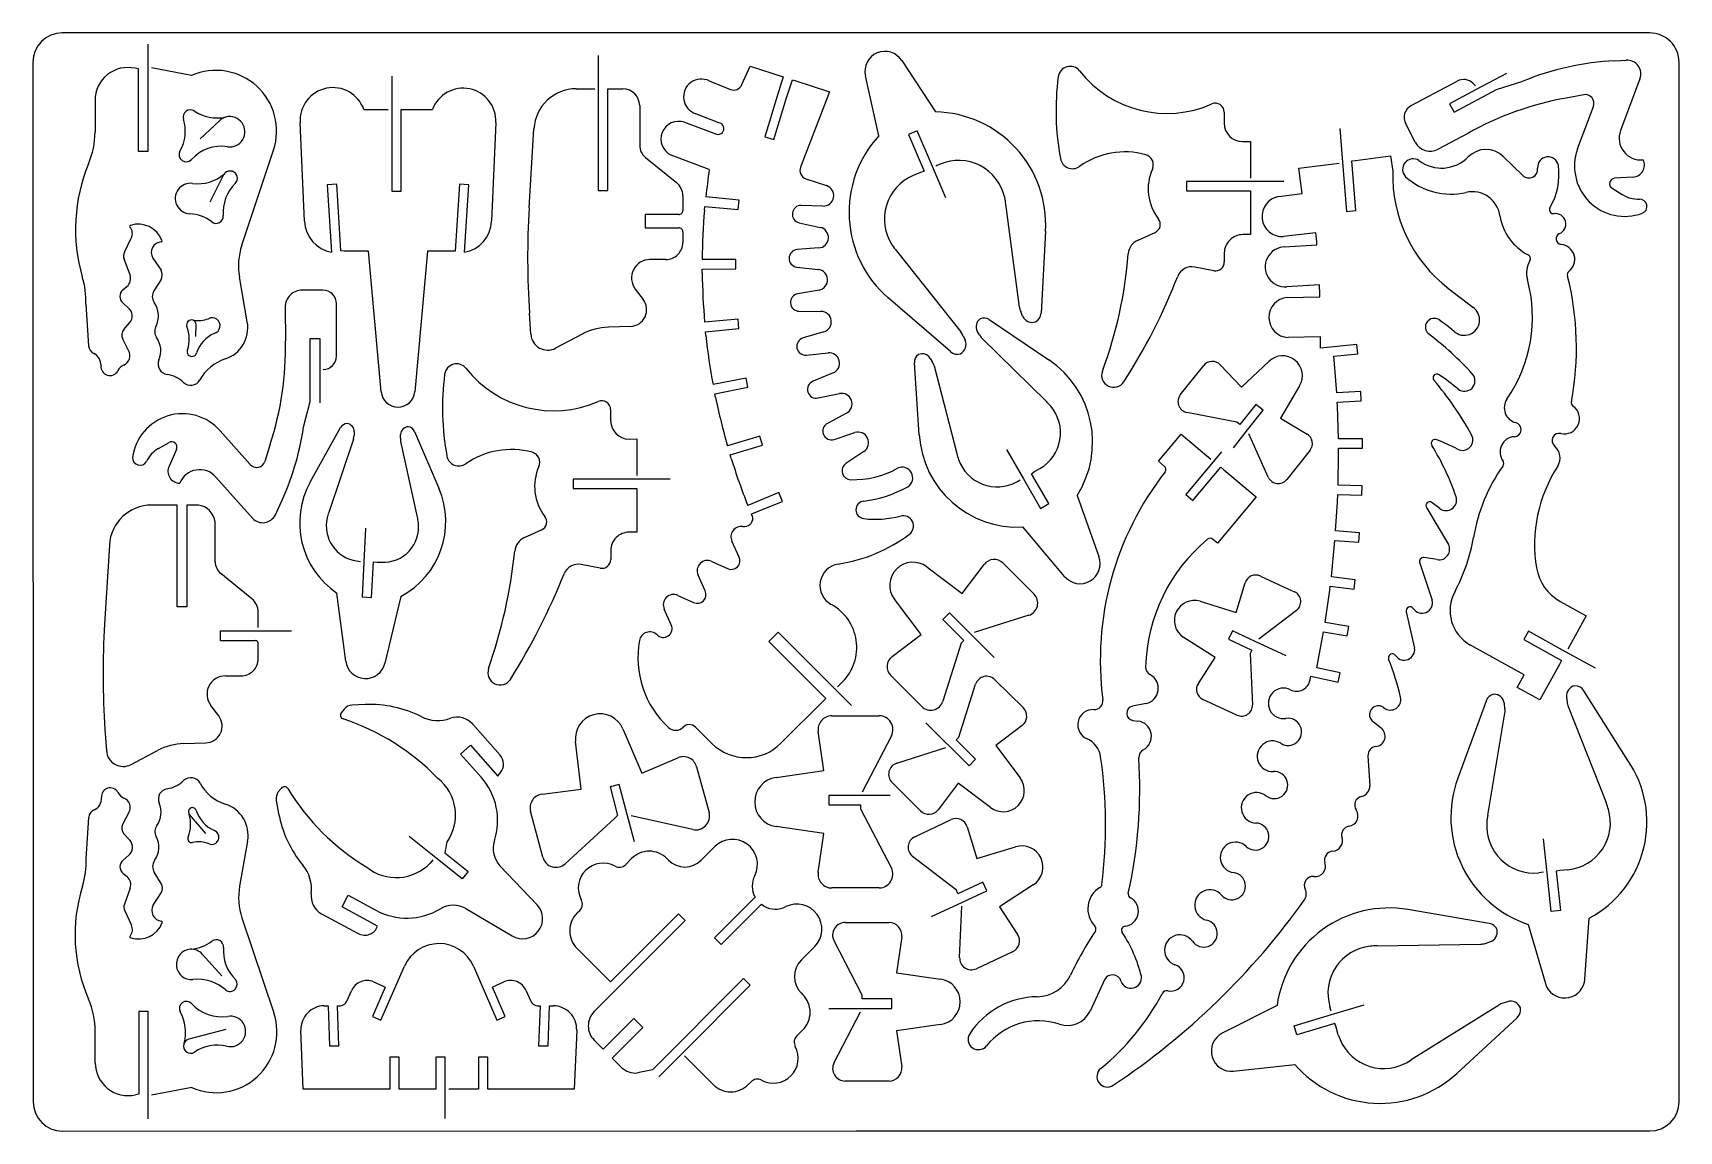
# Model space of a CAD drawing. Extents: x 119.8 to 129.62, y 79.91 to 86.45.
import ezdxf

# ---------------------------------------------------------------- set-up
doc = ezdxf.new("R2010")
doc.units = 0
doc.header["$MEASUREMENT"] = 0

msp = doc.modelspace()

# ---------------------------------------------------------------- linework, layer by layer
at = {"linetype": 'Continuous'}
for p, q in [((129.445052, 86.454851), (119.975297, 86.454851)), ((120.486634, 86.387106), (120.486634, 85.746755)), ((123.172922, 86.319948), (123.172922, 85.515239)), ((119.800335, 86.280478), (119.801513, 80.080217)), ((120.43067, 86.240596), (120.410641, 86.243955)), ((120.43067, 85.746755), (120.43067, 86.240596)), ((120.746427, 86.200361), (120.507253, 86.246311)), ((124.029471, 86.146753), (124.078367, 86.255736)), ((124.078367, 86.255736), (124.276304, 86.192113)), ((124.983221, 86.290493), (125.184692, 85.984162)), ((129.2371, 86.288727), (129.304258, 86.292262)), ((129.620014, 80.080217), (129.620014, 86.280478)), ((121.940529, 86.196238), (121.940529, 85.510528)), ((123.041554, 86.122011), (123.152304, 86.122011)), ((123.228887, 85.515239), (123.228887, 86.121422)), ((123.228887, 86.121422), (123.319019, 86.121422)), ((123.835069, 86.16855), (123.961136, 86.117888)), ((124.276304, 86.192113), (124.23919, 86.078417)), ((124.293314, 86.062389), (124.330428, 86.176085)), ((124.330428, 86.176085), (124.351708, 86.169139)), ((124.351708, 86.169139), (124.552002, 86.104338)), ((124.84655, 85.841011), (124.766433, 86.198594)), ((128.022379, 86.021865), (128.296899, 86.167962)), ((128.589681, 86.212733), (128.409417, 86.117888)), ((128.530817, 86.118188), (128.688373, 86.167037)), ((129.386142, 86.180333), (129.270679, 85.872234)), ((120.170877, 86.052498), (120.170877, 85.863986)), ((123.419755, 86.021275), (123.419755, 85.78328)), ((124.23919, 86.078417), (124.165553, 85.835709)), ((124.219536, 85.819233), (124.293314, 86.062389)), ((124.552002, 86.104338), (124.379396, 85.653677)), ((128.409417, 86.117888), (128.25095, 86.03247)), ((128.25095, 86.03247), (128.277504, 85.982695)), ((128.277504, 85.982695), (128.530817, 86.118188)), ((129.051534, 86.086077), (128.946675, 86.066637)), ((120.798856, 85.823928), (120.912552, 85.931144)), ((121.774403, 85.998301), (121.919911, 85.998301)), ((121.996493, 85.510528), (121.996493, 85.998301)), ((121.996493, 85.998301), (122.183238, 85.998301)), ((123.891033, 85.919361), (123.755541, 85.972969)), ((126.906627, 85.982395), (126.906627, 85.916416)), ((129.01501, 85.764429), (129.109266, 86.016563)), ((121.420355, 85.332031), (121.394435, 85.92054)), ((122.562028, 85.92054), (122.536108, 85.332031)), ((122.760554, 85.412148), (122.788831, 85.883426)), ((123.686616, 85.921718), (123.877485, 85.850437)), ((124.165553, 85.835709), (124.219536, 85.819233)), ((125.075121, 85.871644), (125.023249, 85.849213)), ((125.023249, 85.849213), (125.116327, 85.631247)), ((125.165842, 85.657801), (125.075121, 85.871644)), ((127.596461, 85.885783), (127.612956, 85.683134)), ((128.046532, 85.802721), (127.98939, 85.912293)), ((128.359933, 85.855739), (128.182614, 85.761484)), ((120.486634, 85.746755), (120.43067, 85.746755)), ((121.046278, 85.18829), (121.235378, 85.755592)), ((123.835069, 85.640718), (123.608266, 85.726137)), ((127.016199, 85.806844), (127.062738, 85.806844)), ((127.062738, 85.806844), (127.062738, 85.589466)), ((123.453922, 85.712588), (123.639488, 85.562368)), ((125.116327, 85.631247), (125.09574, 85.622455)), ((125.245371, 85.471057), (125.165842, 85.657801)), ((127.352574, 85.648376), (127.592338, 85.679009)), ((127.372015, 85.497568), (127.352574, 85.648376)), ((127.612956, 85.683134), (127.635931, 85.390352)), ((127.668401, 85.692555), (127.690717, 85.694326)), ((127.691965, 85.39565), (127.668401, 85.692555)), ((127.690717, 85.694326), (127.899258, 85.722013)), ((127.899258, 85.722013), (127.911629, 85.631292)), ((128.571419, 85.71789), (128.688061, 85.604783)), ((120.858355, 85.448083), (120.937884, 85.605961)), ((121.61244, 85.552881), (121.556437, 85.549408)), ((121.556437, 85.549408), (121.582357, 85.147054)), ((121.63757, 85.155475), (121.61244, 85.552881)), ((122.344023, 85.552881), (122.318804, 85.154069)), ((122.400026, 85.549408), (122.344023, 85.552881)), ((122.374105, 85.147054), (122.400026, 85.549408)), ((124.411797, 85.584164), (124.534329, 85.544105)), ((125.09574, 85.622455), (125.051557, 85.604194)), ((127.261853, 85.568848), (126.682182, 85.568848)), ((126.682182, 85.568848), (126.682182, 85.513473)), ((129.344316, 85.594769), (129.235333, 85.5877)), ((121.940529, 85.510528), (121.996493, 85.510528)), ((123.172922, 85.515239), (123.228887, 85.515239)), ((123.677191, 85.484018), (123.677191, 85.395653)), ((124.013566, 85.457508), (123.814451, 85.476359)), ((124.008011, 85.401445), (124.013566, 85.457508)), ((125.684837, 84.820103), (125.604131, 85.432766)), ((126.682182, 85.513473), (127.063199, 85.513473)), ((127.063199, 85.513473), (127.063327, 85.491087)), ((127.063327, 85.491087), (127.063327, 85.251913)), ((127.232987, 85.479306), (127.372015, 85.497568)), ((129.220606, 85.52879), (129.280105, 85.491087)), ((123.653038, 85.3715), (123.452744, 85.3715)), ((123.452744, 85.3715), (123.452744, 85.293149)), ((123.806203, 85.398009), (123.808307, 85.420296)), ((123.808307, 85.420296), (124.008011, 85.401445)), ((124.512533, 85.422162), (124.38352, 85.426285)), ((127.635931, 85.390352), (127.691965, 85.39565)), ((123.452744, 85.293149), (123.653038, 85.293149)), ((123.677191, 85.268996), (123.677191, 85.204196)), ((124.37056, 85.322604), (124.496627, 85.294917)), ((125.840948, 85.272531), (125.81385, 84.78299)), ((126.392934, 85.219513), (126.494849, 85.265462)), ((127.063327, 85.251913), (127.016788, 85.251913)), ((127.453899, 85.261928), (127.260675, 85.240721)), ((120.346429, 85.147053), (120.387077, 85.231294)), ((121.657762, 85.153534), (121.63757, 85.155475)), ((121.801502, 85.153534), (121.657762, 85.153534)), ((121.878085, 84.314658), (121.801502, 85.153534)), ((122.154961, 85.153534), (122.078378, 84.314658)), ((122.298701, 85.153534), (122.154961, 85.153534)), ((122.318804, 85.154069), (122.298701, 85.153534)), ((124.487791, 85.172384), (124.358778, 85.162958)), ((124.95141, 85.1553), (125.335502, 84.67165)), ((126.907216, 85.142341), (126.907216, 85.088733)), ((127.265977, 85.178865), (127.45979, 85.191236)), ((120.380007, 85.011561), (120.344072, 85.106406)), ((120.516089, 85.112296), (120.564395, 85.039248)), ((123.576455, 85.10346), (123.481021, 85.10346)), ((123.792588, 85.046317), (123.992881, 85.046907)), ((123.792654, 85.023932), (123.792588, 85.046317)), ((123.992947, 85.102871), (123.792654, 85.102871)), ((123.992881, 85.046907), (123.992947, 85.102871)), ((124.3576, 85.0581), (124.485434, 85.04455)), ((126.844772, 85.036303), (126.730487, 85.058689)), ((120.337003, 84.923196), (120.360567, 84.942636)), ((120.564395, 84.983283), (120.522569, 84.916715)), ((121.079267, 84.73115), (121.032139, 84.99919)), ((127.474518, 84.952062), (127.280115, 84.94087)), ((120.370582, 84.814213), (120.337003, 84.844257)), ((121.529338, 84.92084), (121.406217, 84.92084)), ((123.393835, 84.927319), (123.440963, 84.865464)), ((124.489557, 84.921429), (124.362901, 84.898454)), ((125.273058, 84.553831), (124.901926, 84.87489)), ((127.283061, 84.877835), (127.477463, 84.88137)), ((128.245648, 84.929087), (128.389977, 84.818336)), ((120.116091, 84.836599), (120.132586, 84.589177)), ((121.305481, 84.820104), (121.30607, 84.618633)), ((121.611223, 84.527912), (121.611223, 84.838956)), ((122.770569, 84.657513), (122.762321, 84.782991)), ((124.006497, 84.748234), (123.807381, 84.728793)), ((124.011987, 84.692164), (124.006497, 84.748234)), ((124.371738, 84.795362), (124.50134, 84.793594)), ((125.504573, 84.744699), (125.860978, 84.504936)), ((125.704277, 84.766495), (125.692496, 84.793594)), ((120.342894, 84.686968), (120.377062, 84.725848)), ((120.772936, 84.643375), (120.773525, 84.715834)), ((123.076311, 84.658101), (122.918432, 84.575038)), ((123.36438, 84.704051), (123.233011, 84.699927)), ((123.812282, 84.672724), (124.011987, 84.692164)), ((123.814451, 84.650443), (123.812282, 84.672724)), ((124.518424, 84.67224), (124.394713, 84.635716)), ((125.349051, 84.648676), (125.361422, 84.621578)), ((125.446842, 84.653388), (125.433882, 84.675774)), ((120.371171, 84.5609), (120.336414, 84.628058)), ((121.453345, 84.256432), (121.453345, 84.632771)), ((121.453345, 84.632771), (121.511665, 84.632771)), ((121.511665, 84.632771), (121.511665, 84.248679)), ((125.846251, 84.255747), (125.46098, 84.634537)), ((127.481587, 84.641607), (127.287185, 84.638072)), ((127.481587, 84.575039), (127.481587, 84.641607)), ((127.698375, 84.596246), (127.481587, 84.575039)), ((127.704422, 84.540763), (127.698375, 84.596246)), ((124.415331, 84.533802), (124.543166, 84.546762)), ((125.087492, 84.058399), (125.058626, 84.487263)), ((125.153471, 84.513772), (125.166431, 84.491386)), ((125.175857, 84.469001), (125.31135, 83.945881)), ((126.644479, 84.295806), (126.784094, 84.470768)), ((126.882474, 84.475481), (127.009719, 84.341167)), ((127.009719, 84.341167), (127.172899, 84.4961)), ((127.561271, 84.526624), (127.704422, 84.540763)), ((127.563472, 84.504347), (127.561271, 84.526624)), ((127.578199, 84.308766), (127.563472, 84.504347)), ((124.054803, 84.396542), (123.857455, 84.357662)), ((124.065191, 84.341331), (124.054803, 84.396542)), ((124.57321, 84.426586), (124.454212, 84.377102)), ((121.414706, 84.102817), (121.453345, 84.256432)), ((123.868432, 84.30245), (124.065191, 84.341331)), ((123.872771, 84.280489), (123.868432, 84.30245)), ((124.484845, 84.278133), (124.611501, 84.303464)), ((127.356109, 84.350592), (127.241824, 84.156779)), ((127.72135, 84.316425), (127.578199, 84.308766)), ((127.581127, 84.25277), (127.724278, 84.260428)), ((127.724278, 84.260428), (127.72135, 84.316425)), ((123.24656, 84.208619), (123.24656, 84.142051)), ((124.653327, 84.188001), (124.539631, 84.126146)), ((126.982621, 84.132626), (126.683948, 84.191536)), ((127.095618, 84.239512), (127.000184, 84.118746)), ((127.046243, 84.086676), (127.13991, 84.204495)), ((127.13991, 84.204495), (127.095618, 84.239512)), ((127.241824, 84.156779), (127.400881, 84.062523)), ((127.582323, 84.230416), (127.581127, 84.25277)), ((127.587625, 84.033657), (127.582323, 84.230416)), ((121.096351, 83.881081), (120.917265, 84.082553)), ((121.455701, 83.779167), (121.635376, 84.100815)), ((121.716672, 84.074894), (121.716082, 84.053098)), ((121.99237, 84.03837), (121.993548, 84.060756)), ((122.0772, 84.07784), (122.221529, 83.739108)), ((124.580278, 84.030123), (124.7034, 84.070771)), ((126.514877, 83.899931), (126.65037, 84.061933)), ((126.65037, 84.061933), (126.827099, 83.912892)), ((126.961413, 83.980049), (127.046243, 84.086676)), ((127.000184, 84.118746), (126.982621, 84.132626)), ((127.169365, 83.805087), (127.053902, 84.063112)), ((120.550257, 83.977104), (120.612112, 84.01245)), ((120.656884, 83.971213), (120.612112, 83.871655)), ((121.216527, 84.001847), (121.184716, 83.899344)), ((121.711959, 84.03248), (121.564684, 83.593601)), ((122.093695, 83.565914), (121.994137, 84.017752)), ((123.356132, 84.032479), (123.402671, 84.033068)), ((123.402671, 84.033068), (123.402671, 83.814512)), ((124.136098, 84.050152), (123.943463, 83.99242)), ((123.959483, 83.938477), (124.152118, 83.995619)), ((124.152118, 83.995619), (124.136098, 84.050152)), ((124.757597, 83.958842), (124.650381, 83.886383)), ((125.607666, 83.970623), (125.70958, 83.794483)), ((127.418553, 83.965911), (127.279526, 83.790949)), ((127.731365, 84.034836), (127.587625, 84.033657)), ((127.588579, 83.940344), (127.588619, 83.977692)), ((127.588619, 83.977692), (127.73177, 83.97887)), ((127.73177, 83.97887), (127.731365, 84.034836)), ((123.965849, 83.917015), (123.959483, 83.938477)), ((126.550223, 83.869887), (126.514877, 83.899931)), ((126.890132, 83.955896), (126.677468, 83.702583)), ((126.720409, 83.666312), (126.886535, 83.864249)), ((126.886535, 83.864249), (126.903681, 83.849858)), ((127.585857, 83.758548), (127.588579, 83.940344)), ((120.891934, 83.806265), (121.1099, 83.560611)), ((123.601786, 83.793894), (123.022113, 83.793894)), ((123.022113, 83.793894), (123.022113, 83.73734)), ((125.70958, 83.794483), (125.811494, 83.618932)), ((125.757107, 83.825862), (125.775559, 83.838665)), ((125.860517, 83.647669), (125.757107, 83.825862)), ((125.775559, 83.838665), (125.80737, 83.856927)), ((126.903681, 83.849858), (127.097495, 83.687856)), ((123.022113, 83.73734), (123.40326, 83.73734)), ((123.40326, 83.73734), (123.40326, 83.476959)), ((124.249795, 83.713187), (124.064228, 83.637194)), ((124.271422, 83.660882), (124.249795, 83.713187)), ((126.028871, 83.695514), (126.159062, 83.331451)), ((126.677468, 83.702583), (126.720409, 83.666312)), ((127.097495, 83.687856), (126.865979, 83.412158)), ((127.581458, 83.656064), (127.583649, 83.702572)), ((127.583649, 83.702572), (127.7268, 83.697859)), ((127.729008, 83.753836), (127.585857, 83.758548)), ((127.7268, 83.697859), (127.729008, 83.753836)), ((120.659829, 83.638962), (120.509609, 83.638962)), ((120.659829, 83.03278), (120.659829, 83.638962)), ((120.787074, 83.638962), (120.719328, 83.638962)), ((120.719328, 83.638962), (120.719328, 83.03278)), ((121.246571, 83.580052), (121.274848, 83.641318)), ((124.087034, 83.586067), (124.271422, 83.660882)), ((124.09545, 83.565324), (124.087034, 83.586067)), ((125.811494, 83.618932), (125.860517, 83.647669)), ((127.57113, 83.484617), (127.581458, 83.656064)), ((128.114868, 83.620699), (128.24447, 83.403911)), ((128.192629, 83.618343), (128.147857, 83.6531)), ((120.88781, 83.30082), (120.88781, 83.538815)), ((121.785007, 83.501113), (121.774403, 83.298463)), ((122.732865, 83.445147), (122.834779, 83.491686)), ((123.40326, 83.476959), (123.356721, 83.476959)), ((125.954644, 83.213632), (125.705456, 83.508181)), ((127.714281, 83.472835), (127.57113, 83.484617)), ((127.710044, 83.417399), (127.714281, 83.472835)), ((120.256297, 83.400377), (120.22802, 82.929098)), ((124.013566, 83.329095), (123.969973, 83.422762)), ((126.865979, 83.412158), (126.837113, 83.435722)), ((127.545799, 83.210687), (127.565239, 83.405678)), ((127.565239, 83.405678), (127.566893, 83.428002)), ((127.566893, 83.428002), (127.710044, 83.417399)), ((121.731399, 83.306121), (121.753785, 83.302587)), ((121.774403, 83.298463), (121.763799, 83.0911)), ((121.819677, 83.08816), (121.831468, 83.300395)), ((121.831468, 83.300395), (121.853932, 83.299052)), ((121.853932, 83.299052), (121.879852, 83.297874)), ((123.184115, 83.262527), (123.070419, 83.284324)), ((123.247149, 83.367386), (123.247149, 83.313778)), ((123.849797, 83.303175), (123.944053, 83.259581)), ((125.343161, 83.111129), (125.473941, 83.284324)), ((125.587637, 83.291982), (125.772025, 83.107594)), ((128.073631, 83.292572), (128.147268, 83.07166)), ((128.177901, 83.313779), (128.098373, 83.325561)), ((121.106955, 83.079908), (120.921389, 83.230716)), ((123.810916, 83.126445), (123.768501, 83.22129)), ((125.132264, 83.270185), (125.343161, 83.111129)), ((126.977908, 82.998611), (127.032105, 83.175341)), ((127.122237, 83.2154), (127.290147, 83.137302)), ((127.688361, 83.193014), (127.545799, 83.210687)), ((127.681599, 83.13748), (127.688361, 83.193014)), ((121.666009, 82.708186), (121.613579, 83.113486)), ((121.763799, 83.0911), (121.819677, 83.08816)), ((121.995315, 83.093456), (121.90047, 82.695815)), ((123.647736, 83.099936), (123.741403, 83.057521)), ((125.098685, 82.866653), (124.939039, 83.076961)), ((127.290147, 83.137302), (127.325476, 83.121733)), ((127.508096, 82.938523), (127.536373, 83.132337)), ((127.536373, 83.132337), (127.539037, 83.154563)), ((127.539037, 83.154563), (127.681599, 83.13748)), ((120.719328, 83.03278), (120.659829, 83.03278)), ((121.144068, 82.909069), (121.144068, 83.001558)), ((123.608267, 82.923795), (123.566441, 83.018051)), ((125.268345, 82.996254), (125.228799, 82.956708)), ((125.534618, 82.729982), (125.268345, 82.996254)), ((125.741391, 82.981527), (125.415031, 82.879024)), ((126.762298, 83.06518), (126.977908, 82.998611)), ((127.337258, 83.009804), (127.11399, 82.838377)), ((127.992924, 83.001557), (128.042409, 82.785947)), ((128.911329, 83.064002), (129.066262, 82.977994)), ((129.066262, 82.977994), (128.95669, 82.780056)), ((120.919622, 82.83013), (120.919622, 82.888451)), ((120.919622, 82.888451), (121.343183, 82.888451)), ((124.245081, 82.880202), (124.189706, 82.824827)), ((124.682782, 82.442502), (124.245081, 82.880202)), ((125.228799, 82.956708), (125.353688, 82.831819)), ((126.955522, 82.889628), (126.931957, 82.838653)), ((127.092193, 82.826006), (126.955522, 82.889628)), ((127.495136, 82.860762), (127.498816, 82.882844)), ((127.498816, 82.882844), (127.6402, 82.85928)), ((127.64948, 82.914959), (127.508096, 82.938523)), ((127.6402, 82.85928), (127.64948, 82.914959)), ((128.722228, 82.886683), (128.695888, 82.840955)), ((128.94314, 82.76415), (128.722228, 82.886683)), ((121.122627, 82.83013), (120.919622, 82.83013)), ((121.144068, 82.785948), (121.144136, 82.809401)), ((121.144068, 82.721147), (121.144068, 82.785948)), ((124.189706, 82.824827), (124.530205, 82.484328)), ((124.92549, 82.735873), (125.098685, 82.866653)), ((125.337859, 82.81599), (125.228287, 82.468422)), ((125.353688, 82.831819), (125.337859, 82.81599)), ((126.85243, 82.729983), (126.662741, 82.851926)), ((126.931957, 82.838653), (127.071573, 82.773852)), ((127.276581, 82.740586), (127.092193, 82.826006)), ((127.458612, 82.667538), (127.495136, 82.860762)), ((128.696308, 82.62689), (128.375249, 82.804209)), ((128.695888, 82.840955), (128.693349, 82.836378)), ((128.693349, 82.836378), (128.919563, 82.7109)), ((126.752283, 82.575639), (126.85243, 82.729983)), ((127.071573, 82.773852), (127.062149, 82.753547)), ((127.062149, 82.753547), (127.075698, 82.448393)), ((128.909562, 82.692869), (128.789386, 82.47667)), ((128.919563, 82.7109), (128.909562, 82.692869)), ((129.121048, 82.665771), (128.94314, 82.76415)), ((120.948487, 82.620411), (121.043332, 82.620411)), ((124.629174, 82.583886), (124.599719, 82.554431)), ((125.10222, 82.437789), (124.917832, 82.622177)), ((125.53933, 82.597435), (125.70899, 82.428953)), ((127.418553, 82.595668), (127.423201, 82.617566)), ((127.423201, 82.617566), (127.58697, 82.582809)), ((127.598818, 82.637494), (127.458612, 82.667538)), ((127.58697, 82.582809), (127.598818, 82.637494)), ((128.655071, 82.551486), (128.696308, 82.62689)), ((125.324309, 82.25458), (125.423277, 82.569747)), ((128.789386, 82.47667), (128.655071, 82.551486)), ((128.948448, 82.493165), (128.951977, 82.464299)), ((129.313683, 82.116142), (129.052718, 82.531456)), ((120.908429, 82.381825), (120.861301, 82.44427)), ((121.657171, 82.422473), (121.639498, 82.400676)), ((121.782649, 82.448982), (121.703121, 82.446037)), ((124.530205, 82.484328), (124.262165, 82.218055)), ((126.44124, 82.456051), (126.358766, 82.438967)), ((126.982032, 82.386538), (126.779382, 82.480205)), ((128.468327, 82.47019), (128.299845, 82.009515)), ((128.478342, 81.789193), (128.580845, 82.39832)), ((128.581434, 82.425419), (128.577899, 82.454284)), ((128.958457, 82.43779), (129.185266, 81.864008)), ((120.229787, 82.299941), (120.238624, 82.174463)), ((122.586769, 82.147953), (122.42241, 82.333519)), ((123.319607, 82.304653), (123.432124, 82.040148)), ((123.850386, 82.217466), (123.752596, 82.314078)), ((124.566138, 82.381236), (124.848906, 82.381825)), ((125.12755, 82.340588), (125.384397, 82.083741)), ((125.701332, 82.324093), (125.543453, 82.205095)), ((126.3623, 82.354726), (126.392344, 82.350603)), ((127.797344, 82.345301), (127.842115, 82.309955)), ((120.701066, 82.216289), (120.831846, 82.221002)), ((122.351718, 82.153844), (122.410628, 82.206274)), ((122.410628, 82.206274), (122.573219, 82.021886)), ((123.071007, 81.943536), (123.036839, 82.22807)), ((124.517832, 82.054875), (124.484843, 82.288158)), ((124.921365, 82.262238), (124.747581, 81.927041)), ((124.953766, 82.099647), (125.246548, 82.192135)), ((125.308479, 82.238751), (125.324309, 82.25458)), ((125.423943, 82.123287), (125.308479, 82.238751)), ((125.543453, 82.205095), (125.688961, 82.011871)), ((120.385898, 82.0914), (120.544366, 82.175052)), ((122.475429, 82.014227), (122.351718, 82.153844)), ((123.432124, 82.040148), (123.648324, 82.132047)), ((125.384397, 82.083741), (125.423943, 82.123287)), ((127.764354, 82.143829), (127.774958, 81.964744)), ((122.573219, 82.021886), (122.590303, 82.043093)), ((123.759663, 82.077261), (123.8333, 81.804508)), ((124.233298, 82.014817), (124.517832, 82.054875)), ((121.281915, 81.949427), (121.264243, 81.92763)), ((122.837135, 81.91467), (123.071007, 81.943536)), ((123.297221, 81.972991), (123.242832, 81.958234)), ((123.242832, 81.958234), (123.2883, 81.787866)), ((123.345527, 81.793316), (123.297221, 81.972991)), ((124.913706, 81.906422), (124.547876, 81.906422)), ((124.547876, 81.906422), (124.547876, 81.850458)), ((125.095149, 81.815112), (124.925489, 81.983595)), ((125.319007, 81.980649), (125.200598, 81.822182)), ((125.512231, 81.835142), (125.319007, 81.980649)), ((120.372936, 81.804508), (120.337001, 81.73794)), ((121.251871, 81.877557), (121.26601, 81.799796)), ((122.841848, 81.538825), (122.7688, 81.812756)), ((124.547876, 81.850458), (124.737566, 81.850458)), ((124.737566, 81.850458), (124.737566, 81.828072)), ((124.737566, 81.828072), (124.921365, 81.474024)), ((120.117857, 81.52881), (120.133762, 81.776232)), ((120.832433, 81.680798), (120.734643, 81.793315)), ((123.270122, 81.769162), (122.975573, 81.499355)), ((123.2883, 81.787866), (123.270122, 81.769162)), ((123.389121, 81.631313), (123.345527, 81.793316)), ((123.736099, 81.703773), (123.369091, 81.785068)), ((124.517832, 81.680798), (124.233298, 81.721446)), ((125.060393, 81.660769), (125.277181, 81.762683)), ((125.373204, 81.719089), (125.431525, 81.529989)), ((120.343481, 81.677852), (120.378238, 81.639561)), ((121.081033, 81.634259), (121.033316, 81.366219)), ((122.203265, 81.53529), (122.044209, 81.661947)), ((123.787351, 81.520563), (123.867468, 81.601858)), ((124.484842, 81.448693), (124.517832, 81.680798)), ((128.83239, 81.445159), (128.811182, 81.647809)), ((120.372347, 81.550607), (120.33818, 81.521741)), ((122.186771, 81.52233), (122.170865, 81.503479)), ((122.361143, 81.409223), (122.203265, 81.53529)), ((122.257585, 81.563772), (122.396157, 81.453517)), ((123.334923, 81.494053), (123.371447, 81.530578)), ((123.581755, 81.530578), (123.59177, 81.520563)), ((125.308993, 81.341477), (125.048022, 81.543538)), ((125.431525, 81.529989), (125.662452, 81.600091)), ((120.33818, 81.441624), (120.361743, 81.422773)), ((120.565571, 81.382125), (120.524335, 81.449282)), ((122.396157, 81.453517), (122.361143, 81.409223)), ((122.80768, 81.254291), (122.586179, 81.488163)), ((128.811182, 81.448694), (128.784084, 81.445748)), ((128.856543, 81.214822), (128.83239, 81.445159)), ((128.909562, 81.458708), (128.887304, 81.456316)), ((128.887304, 81.456316), (128.912635, 81.220676)), ((128.957279, 81.463421), (128.909562, 81.458708)), ((120.380595, 81.353848), (120.345838, 81.259003)), ((120.517854, 81.252523), (120.565571, 81.326161)), ((121.644211, 81.243098), (121.681324, 81.312022)), ((121.681324, 81.312022), (121.845682, 81.222479)), ((124.848906, 81.355615), (124.566138, 81.355026)), ((125.31842, 81.321173), (125.308993, 81.341477)), ((125.466872, 81.390098), (125.31842, 81.321173)), ((125.345517, 81.270785), (125.490435, 81.338532)), ((125.490435, 81.338532), (125.466872, 81.390098)), ((125.7679, 81.374467), (125.56525, 81.243098)), ((120.348194, 81.218356), (120.388253, 81.134114)), ((121.856286, 81.127045), (121.644211, 81.243098)), ((122.38294, 81.231905), (122.659816, 81.068724)), ((123.046265, 81.205984), (123.06276, 81.221301)), ((124.108409, 81.299651), (123.86629, 81.056942)), ((123.905735, 81.017497), (124.146449, 81.258212)), ((124.146449, 81.258212), (124.162606, 81.246043)), ((125.161129, 81.185366), (125.345517, 81.270785)), ((125.328432, 80.94089), (125.341392, 81.246043)), ((125.56525, 81.243098), (125.674233, 81.077561)), ((128.487178, 81.14413), (128.002939, 81.226604)), ((128.912635, 81.220676), (128.856543, 81.214822)), ((121.047454, 81.177119), (121.237733, 80.610406)), ((121.522267, 81.200682), (121.740823, 81.083452)), ((123.14818, 80.617475), (123.691917, 81.161213)), ((123.651782, 81.201348), (123.246417, 80.795394)), ((123.691917, 81.161213), (123.651782, 81.201348)), ((124.646256, 81.149431), (124.907226, 81.149431)), ((128.497005, 81.141104), (128.487178, 81.14413)), ((128.719289, 81.138239), (128.719289, 81.13765)), ((128.719289, 81.13765), (128.822381, 80.785369)), ((129.056836, 80.8107), (129.084524, 81.175941)), ((123.86629, 81.056942), (123.905735, 81.017497)), ((124.746992, 80.715854), (124.579099, 81.039269)), ((124.982631, 81.063423), (124.951998, 80.848402)), ((127.818551, 81.009815), (128.435926, 81.020419)), ((128.463025, 81.024543), (128.491302, 81.033379)), ((120.927278, 80.831318), (120.810636, 80.96033)), ((123.230653, 80.811288), (123.045676, 80.995676)), ((124.464224, 81.005691), (124.382929, 80.924395)), ((125.644189, 80.975058), (125.42799, 80.873733)), ((121.876315, 80.567402), (122.016521, 80.88846)), ((122.427712, 80.889049), (122.567328, 80.567402)), ((124.951998, 80.848402), (125.214147, 80.811877)), ((121.674844, 80.683454), (121.700764, 80.742364)), ((121.901584, 80.763361), (121.826164, 80.589134)), ((121.832722, 80.794794), (121.881617, 80.773586)), ((121.881617, 80.773586), (121.901584, 80.763361)), ((122.541969, 80.76357), (122.562026, 80.773586)), ((122.61748, 80.589134), (122.541969, 80.76357)), ((122.562026, 80.773586), (122.610332, 80.794794)), ((122.742879, 80.742364), (122.768211, 80.683454)), ((123.246417, 80.795394), (123.230653, 80.811288)), ((124.039408, 80.81431), (123.495671, 80.270573)), ((123.677189, 80.37241), (124.078955, 80.774764)), ((124.078955, 80.774764), (124.039408, 80.81431)), ((124.382929, 80.728815), (124.392943, 80.7188)), ((126.193229, 80.807165), (126.106042, 80.62042)), ((129.05559, 80.794082), (129.056836, 80.8107)), ((121.538173, 80.652232), (121.560584, 80.652031)), ((121.560584, 80.652031), (121.570002, 80.413058)), ((121.625949, 80.413058), (121.616523, 80.652821)), ((122.826531, 80.652821), (122.817106, 80.413058)), ((122.873053, 80.413058), (122.88247, 80.652015)), ((122.88247, 80.652015), (122.904881, 80.652232)), ((124.547287, 80.636326), (124.923132, 80.636326)), ((124.746992, 80.693469), (124.746992, 80.715854)), ((124.923132, 80.693469), (124.746992, 80.693469)), ((124.923132, 80.636326), (124.923132, 80.693469)), ((127.221795, 80.654589), (126.895434, 80.489052)), ((127.544621, 80.62101), (127.536962, 80.646931)), ((127.545799, 80.599803), (127.74079, 80.657534)), ((128.532073, 80.648329), (128.02179, 80.329406)), ((128.544321, 80.656945), (128.532073, 80.648329)), ((128.581924, 80.671889), (128.569063, 80.668138)), ((128.597339, 80.676975), (128.581924, 80.671889)), ((120.487811, 80.618653), (120.431846, 80.618653)), ((120.431846, 80.618653), (120.431846, 80.124682)), ((120.487811, 79.978303), (120.487811, 80.618653)), ((121.826164, 80.589134), (121.876315, 80.567402)), ((122.567328, 80.567402), (122.61748, 80.589134)), ((123.384407, 80.576827), (123.202376, 80.393618)), ((123.255984, 80.340599), (123.438015, 80.52263)), ((123.438015, 80.52263), (123.384407, 80.576827)), ((124.579099, 80.3135), (124.736388, 80.615708)), ((125.214147, 80.540303), (124.951998, 80.50319)), ((127.323709, 80.533824), (127.545799, 80.599803)), ((127.339754, 80.479888), (127.323709, 80.533824)), ((127.567146, 80.547045), (127.339754, 80.479888)), ((127.573486, 80.525576), (127.567146, 80.547045)), ((127.587036, 80.480216), (127.573486, 80.525576)), ((128.293365, 80.2487), (128.654482, 80.581541)), ((120.172054, 80.312911), (120.172054, 80.501423)), ((120.95202, 80.512026), (120.72993, 80.452527)), ((121.413284, 80.154444), (121.399146, 80.507314)), ((123.043909, 80.507314), (123.02977, 80.154444)), ((123.202376, 80.393618), (123.14818, 80.447815)), ((124.392943, 80.508492), (124.357008, 80.472557)), ((124.951998, 80.50319), (124.982631, 80.289347)), ((121.570002, 80.413058), (121.625949, 80.413058)), ((121.98471, 80.345312), (121.928745, 80.345312)), ((121.928745, 80.345312), (121.928745, 80.154444)), ((121.98471, 80.154444), (121.98471, 80.345312)), ((122.260408, 80.345312), (122.204443, 80.345312)), ((122.204443, 80.345312), (122.204443, 80.154444)), ((122.260408, 79.979481), (122.260408, 80.345312)), ((122.514309, 80.345312), (122.458345, 80.345312)), ((122.458345, 80.345312), (122.458345, 80.154444)), ((122.514309, 80.155034), (122.514309, 80.345312)), ((122.817106, 80.413058), (122.873053, 80.413058)), ((123.310181, 80.286402), (123.255984, 80.340599)), ((123.533449, 80.22867), (123.677189, 80.37241)), ((123.857453, 80.183309), (123.687793, 80.353559)), ((123.495671, 80.270573), (123.406559, 80.251821)), ((126.962591, 80.262249), (127.327243, 80.302897)), ((120.747603, 80.164458), (120.508429, 80.118509)), ((121.928745, 80.154444), (121.413284, 80.154444)), ((122.204443, 80.154444), (121.98471, 80.154444)), ((122.458345, 80.154444), (122.281026, 80.154444)), ((122.536695, 80.154444), (122.514309, 80.155034)), ((123.02977, 80.154444), (122.536695, 80.154444)), ((124.084256, 80.199804), (124.067761, 80.183309)), ((124.907226, 80.203339), (124.646256, 80.203339)), ((120.431846, 80.124682), (120.411817, 80.121454)), ((119.975886, 79.905255), (124.71047, 79.905844)), ((124.71047, 79.905844), (129.445052, 79.905844))]:
    msp.add_line(p, q, dxfattribs=at)
for centre, radius, start, end in [((119.975297, 86.279888), 0.174963, 90.000003, 179.806765), ((129.44564, 86.280478), 0.174374, 0, 90.193242), ((124.883056, 86.225131), 0.119604, 33.126165, 192.819277), ((120.367047, 86.05269), 0.19617, 77.160394, 180.056098), ((120.892603, 85.869913), 0.361336, -18.444304, 113.86258), ((125.987832, 86.183029), 0.07213, 38.619764, 172.292232), ((126.56522, 86.637331), 0.662561, -141.849574, -66.16254), ((129.318054, 84.625685), 1.665011, 92.786863, 112.221272), ((129.309475, 86.210162), 0.082265, -21.25977, 93.636607), ((121.589897, 85.932653), 0.195837, 19.585781, 183.54612), ((122.366442, 85.929265), 0.19578, -2.554275, 159.352384), ((123.041715, 85.868698), 0.253313, 90.036476, 176.666832), ((123.319019, 86.020684), 0.100738, 0.336374, 90.000003), ((123.787438, 86.073959), 0.105907, 63.272858, 252.471512), ((123.980661, 86.166986), 0.052838, -111.685853, -22.514417), ((127.460854, 85.991531), 1.557547, 172.578963, 190.603317), ((128.3348, 86.094144), 0.082979, 47.774807, 117.177551), ((128.334371, 86.094692), 0.082864, 31.921101, 47.300276), ((126.854192, 85.983324), 0.052443, -1.015374, 113.847055), ((128.060295, 85.950697), 0.080638, 118.04702, 208.44149), ((129.280249, 84.216949), 1.879526, 100.22289, 119.317818), ((129.060584, 86.034863), 0.052008, -20.60089, 100.02073), ((120.472523, 85.868614), 0.236974, -30.119051, 17.825798), ((120.739252, 85.953598), 0.042972, 56.577916, 196.827792), ((120.899677, 86.191542), 0.244003, -124.088104, -78.601926), ((120.976671, 85.861608), 0.094586, 103.632206, 132.678924), ((120.974343, 85.865525), 0.09024, -98.21547, 102.781486), ((123.651909, 85.822138), 0.105455, 70.784727, 245.552954), ((125.169938, 85.312146), 0.672178, -3.378703, 88.742298), ((119.706666, 85.861626), 0.464217, -23.799509, 0.291355), ((123.887231, 85.884315), 0.035252, -106.049752, 83.807589), ((125.342946, 85.384815), 0.674183, 137.416508, 229.144367), ((127.016199, 85.916416), 0.109572, 180.000005, 269.999997), ((129.392219, 85.826894), 0.129722, 159.54199, 275.912762), ((120.715059, 85.72929), 0.042745, 151.477053, 316.058115), ((120.924674, 85.537938), 0.241093, 81.226508, 137.882682), ((123.510284, 85.783433), 0.09053, -179.903153, -128.504805), ((126.312697, 85.283472), 0.461839, 74.21952, 125.728237), ((126.422235, 85.668447), 0.061588, -24.328912, 74.884357), ((128.135584, 85.851437), 0.101506, -151.318511, -62.398293), ((128.468046, 85.610945), 0.148739, 45.972945, 135.318178), ((129.29601, 85.660159), 0.299722, 159.641656, 290.358339), ((121.081468, 85.284853), 1.026782, 157.710571, 196.085118), ((120.97647, 85.587994), 0.04334, -46.652306, 133.347696), ((127.698619, 85.072571), 3.905101, 171.63443, 174.064994), ((124.428389, 85.634205), 0.05272, 158.324085, 251.656534), ((125.320758, 85.411821), 0.282564, 112.683368, 118.242159), ((125.321414, 85.412169), 0.282497, 12.643429, 112.833325), ((126.001165, 85.717407), 0.072346, -170.068582, -54.661662), ((126.743542, 85.524288), 0.290577, 155.870873, 218.100347), ((128.766721, 85.607491), 0.855423, 178.405566, 232.472609), ((128.033785, 85.641133), 0.062932, 56.707956, 224.371622), ((128.202907, 85.871902), 0.22328, -127.065656, -44.453091), ((128.724532, 85.642298), 0.052321, -134.192208, 7.32231), ((128.838657, 85.653586), 0.062403, 9.869508, 184.246187), ((128.514795, 85.610554), 0.389069, -30.660453, 7.937632), ((129.34172, 85.666063), 0.071341, -87.91437, 26.469551), ((120.740207, 85.467046), 0.090912, 81.969981, 267.607546), ((120.783184, 85.799975), 0.244789, -97.104963, -49.365998), ((121.179424, 85.383746), 0.244614, 135.078315, 184.39029), ((120.967256, 85.596462), 0.030871, 131.700623, 162.078968), ((123.577044, 85.484073), 0.100147, -0.03168, 51.425679), ((124.515281, 85.48459), 0.062489, -92.521005, 72.2525), ((125.161096, 85.345041), 0.281352, 112.91276, 213.569323), ((128.260114, 85.900744), 0.40718, -131.783856, -77.343532), ((129.236892, 85.556014), 0.031724, 92.816732, 239.110788), ((125.134638, 85.373499), 0.473218, 7.19471, 12.262037), ((127.252429, 85.360663), 0.120225, 99.306019, 273.933039), ((128.386301, 85.3407), 0.166905, 6.950359, 102.797981), ((129.376183, 85.643055), 0.179792, -122.302228, -87.76429), ((129.385561, 85.420026), 0.043438, -70.191901, 93.119808), ((120.722817, 85.13822), 0.238381, 52.724515, 86.730569), ((120.893266, 85.361366), 0.042419, -127.929539, 4.942625), ((127.695895, 85.11143), 4.944494, 176.513193, 183.8087), ((123.653038, 85.395653), 0.024153, -90.000003, 0), ((127.698655, 85.071434), 3.906128, 175.204133, 179.538872), ((124.383001, 85.3737), 0.052588, 89.434722, 256.315242), ((126.472997, 85.313252), 0.052549, -65.427181, 37.155853), ((128.865968, 85.414504), 0.318533, -170.311313, -117.181116), ((128.870092, 85.400366), 0.023747, 150.255119, 277.125019), ((128.881749, 85.315146), 0.062269, -67.05196, 98.041662), ((120.383065, 85.30141), 0.00592, 96.804565, 224.315369), ((120.334231, 85.258194), 0.059297, -26.977084, 41.227117), ((120.428241, 85.161968), 0.15239, 21.232463, 107.520565), ((121.61652, 85.340402), 0.196343, -177.556464, -100.020122), ((122.342038, 85.338567), 0.194179, -80.494531, -1.928975), ((123.653038, 85.268996), 0.024153, 0, 90.000003), ((124.483558, 85.234274), 0.062035, -86.088005, 77.838475), ((127.016788, 85.142341), 0.109572, 90.000003, 180.000005), ((120.374214, 84.636363), 7.107269, 4.477709, 5.049574), ((128.920098, 85.227112), 0.033764, 114.630027, 263.099225), ((120.394059, 85.1239), 0.05296, 154.075544, 199.289064), ((120.569215, 85.145704), 0.062758, 93.865917, 212.163465), ((120.565186, 85.214207), 0.005892, -91.959529, 30.035388), ((121.413099, 85.065785), 0.386736, 161.532608, 189.915681), ((123.576455, 85.204196), 0.100736, -90.000003, 0), ((124.36346, 85.11047), 0.052697, 95.097263, 263.615239), ((125.321304, 85.449185), 0.47243, -146.65035, -141.532434), ((123.773739, 85.334737), 2.567907, -20.45825, -4.415462), ((126.434544, 85.127515), 0.10097, 114.336848, 174.587804), ((127.270106, 85.059693), 0.119244, 91.984289, 274.815144), ((128.907983, 85.104052), 0.089903, -53.077076, 84.857362), ((120.518624, 85.011266), 0.053647, -31.439654, 31.439654), ((123.481115, 84.993766), 0.109695, 90.048661, 217.282214), ((124.47829, 84.982681), 0.06228, -79.577168, 83.41318), ((126.713444, 84.969838), 0.09047, 79.142051, 158.684501), ((126.85453, 85.088082), 0.052691, -100.672344, 0.707503), ((128.858197, 85.023147), 0.148331, 149.885387, 195.353413), ((128.709326, 85.10991), 0.02398, -30.971243, 62.330817), ((119.643674, 84.85868), 0.472933, -2.676151, 17.433223), ((120.320433, 84.99116), 0.06297, -50.406007, 18.90366), ((127.697165, 85.070831), 3.904793, -179.311822, -174.974775), ((123.460206, 86.227747), 3.397495, -33.064027, -21.134998), ((120.374873, 84.620836), 7.107368, 2.100756, 2.671132), ((127.886916, 84.758729), 0.858298, -34.623158, 15.207414), ((128.976081, 85.014033), 0.022975, 127.827195, 202.931057), ((127.253108, 84.577884), 1.754614, -10.579157, 14.091477), ((120.371171, 84.883726), 0.052204, 130.881806, 229.118194), ((120.57559, 84.882545), 0.063078, 147.199429, 214.726289), ((120.41065, 84.766514), 0.138589, -27.336225, 35.307184), ((121.406217, 84.820104), 0.100736, 90.000003, 180.000005), ((121.530516, 84.840134), 0.080715, -0.836375, 90.836373), ((123.360439, 84.804795), 0.100821, -87.760056, 36.995972), ((124.370666, 84.847195), 0.051844, 98.613342, 271.184844), ((127.293367, 84.758096), 0.120182, 94.919357, 267.051309), ((120.330773, 84.766874), 0.061853, -41.550424, 49.938792), ((120.78229, 84.932043), 0.1927, -97.88575, -70.327193), ((120.869574, 84.708695), 0.047513, -74.939429, 118.14364), ((124.501174, 84.731691), 0.061903, -73.820275, 89.846781), ((125.483253, 84.703381), 0.056566, 125.536404, 209.212796), ((125.473279, 84.698798), 0.055554, 55.713887, 114.346628), ((125.761982, 84.828029), 0.077551, -174.134361, -153.638808), ((125.761291, 84.79037), 0.061811, -157.278561, -71.542591), ((125.750991, 84.787208), 0.063001, -61.69811, -3.83889), ((128.159267, 84.699763), 0.052667, 58.561414, 229.242012), ((127.190195, 83.348132), 1.715662, 50.699671, 54.489617), ((128.339019, 84.742616), 0.09127, -132.916396, 56.060243), ((120.381838, 84.652872), 0.05176, 138.798214, 208.647188), ((120.590924, 84.673979), 0.064049, 153.184341, 214.098034), ((120.745319, 84.715036), 0.028217, 1.619966, 202.910772), ((120.526707, 84.629869), 0.206412, -18.137514, 21.062633), ((120.955403, 84.490732), 0.187115, 113.123874, 162.386682), ((120.886034, 84.697031), 0.196222, -72.165491, 10.013532), ((122.870692, 84.663233), 0.100287, -176.729888, -61.573295), ((123.245246, 84.339639), 0.360496, 91.94496, 117.944676), ((127.698029, 85.071319), 3.906317, -173.814818, -169.473331), ((125.248226, 84.604697), 0.109999, 23.566034, 37.493377), ((125.524012, 84.696536), 0.088413, -150.789157, -135.473346), ((126.982174, 83.14037), 1.901227, 42.307626, 53.055742), ((120.18577, 84.59264), 0.053296, -176.274765, -113.641377), ((120.316395, 84.530837), 0.062483, -66.094013, 28.760185), ((120.425378, 84.558567), 0.137765, -23.176818, 35.247382), ((120.749214, 84.554265), 0.028691, 156.699785, 346.057065), ((119.427416, 84.576477), 1.879127, -17.806074, 1.28547), ((124.409325, 84.585629), 0.052174, 106.263304, 276.611211), ((125.31411, 84.601119), 0.062622, -130.962457, -72.303734), ((125.303769, 84.596877), 0.062722, -62.071919, 23.191848), ((120.117854, 84.467953), 0.089003, 1.812421, 58.470347), ((120.25932, 84.463859), 0.05296, 172.503586, 334.097962), ((120.37013, 84.408973), 0.070702, 113.696326, 153.314907), ((120.609744, 84.480195), 0.062569, 157.294489, 261.346804), ((121.034546, 84.250463), 0.274409, 108.796164, 150.416024), ((121.529287, 84.528499), 0.081938, -87.904302, -0.410647), ((122.327764, 84.409253), 0.07213, 38.619764, 172.292232), ((122.906085, 84.865474), 0.664481, -141.769169, -66.323459), ((124.54951, 84.484505), 0.06258, -67.746024, 95.818511), ((125.113921, 84.490741), 0.055404, 124.94002, 183.599109), ((125.105787, 84.486617), 0.054874, 29.6608, 115.468583), ((125.09014, 84.446084), 0.088728, 14.967825, 30.702045), ((125.528924, 84.013937), 0.592739, -32.49357, 55.930138), ((126.835344, 84.430123), 0.065411, 43.902964, 141.582254), ((127.254828, 84.411163), 0.118011, -30.881269, 133.967207), ((120.569107, 84.230417), 0.190497, 47.129863, 80.566371), ((120.741174, 84.415484), 0.062202, -133.054038, -28.359355), ((123.806063, 84.217555), 1.562806, 172.596695, 190.581748), ((124.472342, 84.328488), 0.051884, 110.453004, 283.944081), ((126.247196, 84.41297), 0.071728, 160.265457, 327.239875), ((128.175931, 84.397295), 0.023342, 55.673364, 221.543569), ((126.745576, 83.16928), 1.86185, 28.504638, 40.636108), ((127.204378, 83.011743), 1.715578, 50.240153, 54.971405), ((128.339834, 84.380245), 0.062683, -127.572211, 39.488271), ((121.978231, 84.323494), 0.100536, -174.95755, -5.042451), ((123.19354, 84.208076), 0.053022, 0.586938, 112.883315), ((127.698675, 85.066655), 3.905842, -168.388205, -164.036036), ((124.624867, 84.242999), 0.061925, -62.639726, 102.46505), ((125.55734, 83.960289), 0.413236, 40.496946, 45.641879), ((126.696403, 84.255856), 0.065515, 142.42514, 259.04128), ((128.668742, 84.219402), 0.091506, 145.626696, 255.379834), ((129.000472, 84.248546), 0.023696, 162.304925, 234.564969), ((120.692695, 83.883576), 0.300039, 41.542092, 172.354223), ((125.684929, 84.069485), 0.245301, -60.056426, 40.455125), ((128.935393, 84.15404), 0.091053, -103.411277, 55.677667), ((119.762537, 84.351568), 1.67079, -25.156879, -8.562149), ((121.676901, 84.07724), 0.04775, 91.759247, 150.415765), ((121.668975, 84.077631), 0.047775, -3.284205, 82.229126), ((122.041821, 84.057809), 0.048364, 92.754235, 176.506473), ((122.0343, 84.059914), 0.046494, 22.678086, 83.582118), ((123.356132, 84.142051), 0.109572, 180.000005, 269.999997), ((124.564443, 84.080034), 0.052363, 118.284192, 287.602939), ((124.722944, 84.011148), 0.062744, -56.475634, 108.14914), ((125.673664, 84.09461), 0.58729, -176.465054, -86.896877), ((127.367898, 84.006567), 0.064953, -38.750487, 59.483134), ((128.328078, 84.026886), 0.061925, -118.356305, 29.958873), ((128.634612, 84.089415), 0.042888, -86.275555, 75.092438), ((128.904046, 84.024403), 0.042321, 76.013831, 231.585941), ((120.637596, 83.823079), 0.177064, 119.555249, 154.487049), ((120.627952, 83.984725), 0.031931, -25.033652, 119.740251), ((121.63302, 84.058989), 0.083271, -18.562743, -4.056334), ((122.06953, 84.034599), 0.077253, 177.201922, 192.596257), ((122.653053, 83.494434), 0.475709, 74.817612, 124.770044), ((128.166101, 84.006589), 0.024045, 68.391661, 211.048614), ((126.808436, 83.174209), 1.568474, 19.116053, 31.519448), ((127.524026, 82.441449), 1.715766, 63.161054, 67.704605), ((128.642744, 83.955899), 0.090877, 93.372579, 217.077308), ((128.815356, 83.920044), 0.094669, -31.57256, 48.770737), ((120.439209, 83.920461), 0.043989, 176.04385, 331.310812), ((120.678543, 83.841892), 0.072794, 155.865614, 267.789277), ((121.135235, 83.915848), 0.052161, -138.19907, -18.446727), ((122.340512, 83.944189), 0.071979, -169.088901, -55.032897), ((122.762312, 83.894043), 0.061439, -24.351603, 75.555334), ((123.085017, 83.750011), 0.291952, 156.010509, 217.764493), ((127.69727, 85.071692), 3.905993, -162.805482, -158.453531), ((124.679509, 83.842785), 0.052432, 123.747141, 269.069999), ((124.986046, 83.801961), 0.062547, -58.671311, 116.150905), ((125.712288, 84.046899), 0.413469, -165.85844, -160.743079), ((125.553122, 83.992822), 0.245378, -160.406228, -61.681813), ((126.535577, 83.851561), 0.02346, -36.862664, 51.369054), ((129.390874, 83.286707), 1.008798, 144.436931, 170.929869), ((128.55059, 83.887266), 0.024038, -35.163955, 35.163955), ((129.613564, 83.404912), 0.855355, 147.023483, 189.502141), ((120.795315, 83.720829), 0.128975, 41.484984, 157.996168), ((121.898541, 83.532632), 0.50684, 150.894697, 235.789731), ((124.693985, 84.338816), 0.548671, -91.600814, -61.179719), ((125.552271, 83.99221), 0.245244, -61.438767, -56.125963), ((127.995286, 82.712905), 1.827838, 142.02974, 187.38862), ((127.228838, 83.832242), 0.065379, -155.458794, -39.168177), ((121.756842, 83.539464), 0.505759, -61.86728, 23.249931), ((124.678572, 84.346459), 0.687831, -83.452064, -60.376284), ((128.229859, 83.669509), 0.063278, -126.040978, 16.854713), ((120.509736, 83.385061), 0.253901, 90.028587, 176.541552), ((120.770592, 83.521645), 0.118469, 8.333358, 82.002691), ((121.171442, 83.618091), 0.08421, -136.954705, -26.854239), ((121.899925, 83.48186), 0.353373, 161.565966, 166.82901), ((121.749751, 83.485769), 0.353158, 7.866173, 13.116781), ((122.813221, 83.539096), 0.052081, -65.548069, 38.075532), ((124.762902, 83.610684), 0.05276, 96.413632, 263.586368), ((124.826784, 84.12386), 0.569893, -97.032734, -74.928077), ((124.990659, 83.51361), 0.061979, -52.274627, 104.659528), ((128.132837, 83.635399), 0.023215, 49.682455, 219.285221), ((121.760164, 83.514087), 0.209946, 166.701654, 262.125124), ((121.890436, 83.508338), 0.21073, -92.87905, 7.022671), ((123.356721, 83.367386), 0.109572, 90.000003, 180.000005), ((124.026659, 83.449251), 0.062569, 81.458632, 205.046913), ((124.043605, 83.562483), 0.051924, -98.475673, 3.135896), ((122.774528, 83.353763), 0.100434, 114.508524, 174.572231), ((124.455689, 84.236353), 0.96116, -81.133071, -53.412943), ((127.464492, 82.645907), 1.027172, 129.794167, 178.43178), ((126.822443, 83.417509), 0.023387, 51.147861, 131.098747), ((128.189104, 83.375154), 0.062389, -100.343757, 27.447416), ((127.295391, 83.645215), 1.117251, -27.837307, -10.284909), ((120.978251, 83.301046), 0.090441, -179.856393, -128.955925), ((119.53749, 83.695691), 3.154619, -19.100561, -6.048957), ((123.053376, 83.195473), 0.09047, 79.141347, 158.684638), ((123.193786, 83.315021), 0.053378, -100.437836, -1.334142), ((123.824122, 83.247367), 0.06143, 65.294669, 205.119013), ((123.965849, 83.307298), 0.05246, -114.550455, 24.550452), ((124.623506, 83.159315), 0.128874, 98.776632, 241.799314), ((125.049201, 83.160024), 0.137967, 52.983318, 217.016683), ((125.534107, 83.238884), 0.075398, 44.768331, 142.938634), ((126.046948, 83.289727), 0.119626, -140.497688, 20.413303), ((128.095428, 83.301997), 0.023747, 82.874981, 203.385224), ((119.189028, 84.75759), 4.077677, -31.959387, -22.025859), ((127.094425, 83.156548), 0.065092, 64.70562, 163.21935), ((129.047671, 83.310427), 0.281628, -170.450772, -118.954943), ((121.042153, 83.001247), 0.101916, 0.174635, 50.517718), ((123.622061, 83.044128), 0.06143, 65.294669, 205.119013), ((123.76335, 83.104902), 0.052218, -114.853797, 24.366179), ((125.718201, 83.053917), 0.076014, -72.236982, 44.9217), ((127.297306, 83.062183), 0.065876, -52.665717, 64.683729), ((128.488945, 83.009804), 0.234939, 151.057024, 241.057023), ((124.424157, 82.79006), 0.290757, -45.161347, 61.564764), ((126.727888, 82.951378), 0.11889, 73.176434, 236.772965), ((128.015614, 83.008263), 0.023659, 36.016895, 196.465805), ((128.087, 83.056033), 0.062261, -147.056951, 14.535824), ((125.163362, 82.628381), 4.944496, 176.513193, 183.808686), ((123.479833, 82.820713), 0.062068, 45.371874, 170.723761), ((123.560581, 82.90193), 0.05246, -135.077796, 24.633463), ((121.126758, 82.812893), 0.017725, -11.36179, 103.47908), ((123.975229, 82.728556), 0.56595, 169.600263, 227.347741), ((127.980328, 82.77685), 0.062744, -145.349281, 8.336569), ((121.043332, 82.721147), 0.100736, -90.000003, 0), ((121.784387, 82.723741), 0.119395, -172.514145, -13.526536), ((124.971304, 82.675681), 0.075643, 127.275671, 225.017362), ((127.909172, 82.728476), 0.023305, 33.01932, 201.412898), ((126.29792, 82.096819), 1.707338, 13.402926, 21.406516), ((120.94858, 82.510717), 0.109694, 90.048511, 217.282214), ((122.587117, 82.638583), 0.073035, 160.124141, 327.369871), ((125.489794, 82.548002), 0.069981, 44.940835, 161.896575), ((126.489608, 82.673112), 0.051911, 179.000912, 242.92661), ((126.421154, 82.546171), 0.092331, -77.435562, 60.954527), ((127.338475, 82.610024), 0.081355, -116.706513, -10.163391), ((126.807011, 82.539614), 0.06552, 146.645008, 245.058845), ((127.260758, 82.456307), 0.090891, 63.077801, 278.895793), ((127.897572, 82.478965), 0.06268, -127.071121, 12.541571), ((128.527345, 82.448688), 0.062813, 101.459346, 159.981718), ((128.516313, 82.448399), 0.061867, 5.458711, 91.340714), ((129.011451, 82.499513), 0.063322, 101.78199, 185.753173), ((128.999226, 82.498866), 0.062639, 31.352136, 90.644465), ((121.658272, 82.385851), 0.023922, 141.70405, 253.004001), ((121.70583, 82.38417), 0.061925, 92.50759, 141.791777), ((121.811094, 81.769078), 0.680499, 63.428634, 92.395705), ((123.183854, 82.24557), 0.148052, 23.519762, 186.788356), ((125.155988, 82.491236), 0.075813, -135.171957, -17.512764), ((125.658192, 82.379953), 0.070579, -52.321834, 43.967622), ((126.123718, 82.328249), 0.090843, 86.65571, 247.100689), ((126.130812, 82.471151), 0.052244, -91.96875, 7.364364), ((126.36759, 82.397143), 0.042745, 101.91384, 262.890577), ((127.010422, 82.445393), 0.065345, -115.751981, 2.631717), ((127.825656, 82.3893), 0.05232, 49.279463, 237.239412), ((128.481372, 82.414038), 0.100707, -8.979341, 6.488613), ((129.051513, 82.474583), 0.100066, -174.100989, -158.42647), ((120.828706, 82.321143), 0.10019, -88.203963, 37.277202), ((121.215782, 81.042072), 1.390842, 44.107319, 71.752735), ((122.215485, 82.577939), 0.223818, -116.536729, -69.949852), ((122.331778, 82.2533), 0.121034, 41.512199, 109.077383), ((123.634421, 82.35976), 0.0638, -131.950567, -45.726942), ((123.715777, 82.277257), 0.052071, 45.001832, 134.99817), ((124.565282, 82.299942), 0.081298, 89.396364, 188.334561), ((124.849012, 82.300143), 0.081681, -27.649692, 90.074452), ((126.381091, 82.260126), 0.091174, -61.81356, 82.910095), ((127.2872, 82.286394), 0.081067, -122.543552, 98.789165), ((127.80427, 82.26052), 0.062258, -83.893663, 52.564248), ((120.712249, 81.855445), 0.361017, 91.775059, 117.712027), ((124.05598, 82.42424), 0.29159, -134.836076, -44.999991), ((126.032794, 82.117996), 0.138233, 8.047896, 66.293953), ((127.194851, 82.140786), 0.091358, 57.756776, 273.229932), ((127.816771, 82.146463), 0.052483, 96.430318, 182.876379), ((120.339358, 82.180975), 0.100944, -176.301116, -62.544787), ((122.526901, 82.093446), 0.080964, -38.455577, 42.316755), ((123.680115, 82.056127), 0.082307, 14.878116, 112.721658), ((124.974848, 82.033039), 0.069865, 107.56268, 225.049628), ((123.336265, 81.727973), 2.862822, -7.069333, 8.221325), ((123.542846, 81.945758), 2.860208, -12.559328, 3.710749), ((126.44949, 82.133767), 0.052512, 118.844622, 183.163465), ((128.780277, 81.748124), 0.648043, -61.999055, 34.603313), ((120.576863, 82.118596), 0.173287, -81.823993, -45.045904), ((120.742334, 81.949956), 0.063, 28.544307, 133.087862), ((122.039386, 81.78928), 0.281804, -35.553098, 51.592131), ((122.183754, 81.757163), 0.388789, -18.154108, 41.390987), ((124.253916, 81.868131), 0.148127, 98.000975, 261.999018), ((125.588225, 81.935878), 0.126185, -127.030385, 37.03039), ((127.204991, 81.968916), 0.080812, -128.010272, 93.54207), ((128.932427, 81.777447), 0.673807, 159.854007, 251.559545), ((120.261334, 81.899912), 0.052433, 28.194165, 185.77007), ((120.371325, 81.956428), 0.071242, -153.540016, -113.522293), ((120.610921, 81.885213), 0.062569, 98.653599, 202.705456), ((121.027387, 82.104372), 0.261191, -151.579233, -107.854185), ((121.316641, 81.888119), 0.065626, 142.982524, 189.262415), ((121.301037, 81.934848), 0.024045, 32.194407, 142.678048), ((122.509966, 82.670026), 1.390877, -148.710608, -121.0739), ((122.847306, 81.833983), 0.081325, 97.18446, 195.130244), ((127.099161, 81.833579), 0.09099, 51.963195, 267.837416), ((127.736592, 81.849977), 0.051639, 101.764491, 214.923531), ((127.712148, 81.961849), 0.062876, -77.214551, 2.638334), ((120.186946, 81.772769), 0.053296, 113.641377, 176.274765), ((120.13669, 81.888361), 0.072748, -66.607165, 4.95184), ((120.319968, 81.834642), 0.06094, -29.635849, 67.903138), ((120.429596, 81.806037), 0.135299, -35.568418, 23.99731), ((120.751658, 81.810925), 0.023659, 13.107731, 203.309231), ((120.752247, 81.808845), 0.023475, -161.92757, -138.582667), ((120.960902, 81.877537), 0.196015, -161.792619, -113.574933), ((120.887207, 81.668359), 0.196802, -9.978088, 72.218821), ((121.938252, 81.926022), 0.68399, -169.365414, -140.517031), ((123.754516, 81.783265), 0.081598, -103.044195, 15.090248), ((125.144805, 81.864425), 0.069981, -135.198486, -37.130875), ((127.641552, 81.785616), 0.063152, -81.168759, 33.437249), ((128.928424, 81.743795), 0.281855, -84.124045, 16.397075), ((128.74281, 81.693941), 0.474015, 15.844562, 21.025335), ((120.383037, 81.712511), 0.052592, 151.084809, 221.225528), ((120.590435, 81.691573), 0.062113, 144.845773, 207.871866), ((120.544963, 81.735551), 0.196378, -22.942793, 17.466501), ((125.306676, 81.700099), 0.069186, 15.931473, 115.233583), ((127.092645, 81.661952), 0.08076, -133.155153, 87.812457), ((127.659014, 81.671634), 0.052161, 98.562785, 198.055573), ((128.754661, 81.726598), 0.282387, 175.78224, 275.980573), ((128.944471, 81.708857), 0.473002, 170.221332, 175.330054), ((120.332504, 81.597918), 0.061853, -49.897517, 42.319739), ((120.41533, 81.598364), 0.136255, -36.035685, 28.097158), ((120.747519, 81.649383), 0.023747, 156.108044, 280.206411), ((120.789659, 81.472903), 0.157738, 67.235515, 103.914928), ((120.866601, 81.658117), 0.042827, -111.801406, 68.198592), ((130.094226, 80.188452), 7.956409, 169.594977, 170.046029), ((122.693693, 81.589762), 0.147925, 161.774547, 223.379729), ((123.972934, 81.496443), 0.149115, -26.78181, 135.013579), ((125.089966, 81.59838), 0.069043, 115.361212, 232.590799), ((125.699943, 81.48016), 0.125655, -57.260075, 107.359359), ((126.973949, 81.537466), 0.091249, 45.938514, 262.849787), ((127.548788, 81.637261), 0.063308, -85.235324, 16.713101), ((119.644774, 81.508439), 0.473521, -17.627916, 2.46563), ((120.372347, 81.481683), 0.052651, 130.462228, 229.537772), ((120.576763, 81.482858), 0.062258, 145.404933, 212.636428), ((121.967906, 81.698762), 0.281652, -128.629838, -43.895812), ((122.920791, 81.560019), 0.081738, -164.972209, -47.916164), ((123.476601, 81.426597), 0.147883, 44.678525, 135.32147), ((123.68956, 81.618353), 0.138296, -135, -45.000001), ((127.448628, 81.485214), 0.062194, -96.008902, 18.789891), ((127.557636, 81.521573), 0.05272, 93.904214, 198.040273), ((120.319853, 81.374275), 0.064085, -18.587417, 49.180511), ((121.239491, 81.348558), 0.222508, -6.845493, 39.840473), ((123.202376, 81.354437), 0.148663, 61.606981, 208.393023), ((123.298104, 81.530874), 0.052071, -118.738426, -45.001374), ((124.229251, 81.36667), 0.138182, 153.070304, 209.012945), ((124.566175, 81.437171), 0.082145, 171.937035, 269.974405), ((124.848065, 81.437504), 0.081893, -89.412128, 26.483867), ((126.951975, 81.366221), 0.0814, -138.807353, 82.50598), ((127.436812, 81.370939), 0.052691, 84.221137, 206.573529), ((121.01222, 81.076739), 0.960452, 162.531987, 203.672324), ((120.521575, 81.354143), 0.052141, -32.456775, 32.456775), ((121.414275, 81.299623), 0.386737, 170.084278, 198.467406), ((121.579976, 81.306538), 0.120564, 172.614098, 241.402576), ((126.24097, 81.230741), 0.147909, 120.661261, 224.513116), ((126.153217, 81.378951), 0.024331, -59.567699, -7.809618), ((126.35771, 81.318441), 0.023711, 166.927911, 243.105971), ((126.821655, 81.252687), 0.091439, 40.946089, 257.059815), ((127.333712, 81.319665), 0.062456, -35.771668, 26.331395), ((120.395251, 81.241476), 0.05243, 160.469557, 206.165999), ((120.574134, 81.220674), 0.064667, 150.493642, 262.917317), ((122.030609, 81.563006), 0.3875, -118.504615, -58.867597), ((122.307439, 81.104601), 0.148009, 59.328656, 121.115537), ((122.721177, 81.171524), 0.11972, -120.832767, 43.735347), ((123.025655, 81.258399), 0.052469, -44.99478, 28.885953), ((124.229338, 81.366714), 0.137894, -118.94284, -63.149928), ((124.3575, 81.109878), 0.149148, -44.310893, 116.213702), ((123.809163, 83.831018), 4.390195, -56.299508, -35.47534), ((126.304392, 81.217156), 0.090754, -83.177805, 62.010331), ((127.890417, 80.56089), 0.675156, 80.40625, 172.022727), ((120.330144, 81.107873), 0.063759, -38.553713, 24.303707), ((120.429617, 81.203954), 0.152939, -107.534157, -21.358527), ((120.565785, 81.150004), 0.006507, -15.614796, 86.690154), ((121.779635, 81.155359), 0.081713, -118.358203, -20.273579), ((123.150534, 81.100537), 0.148294, 134.678107, 225.000901), ((124.646015, 81.074027), 0.075405, 89.81694, 207.447943), ((124.907217, 81.073364), 0.076067, -7.509833, 89.992722), ((126.118143, 81.110835), 0.023747, -33.898772, 43.048889), ((126.318184, 81.103379), 0.023857, 97.251205, 212.61408), ((126.783859, 81.083964), 0.081468, -145.229124, 77.725859), ((128.477187, 81.082214), 0.062135, 31.833343, 71.401172), ((128.508296, 81.099517), 0.026634, 12.428573, 35.508927), ((120.384422, 81.064063), 0.006008, 137.325393, 261.554673), ((120.721296, 81.232458), 0.243739, -84.639055, -52.886141), ((120.894022, 81.003137), 0.043358, -3.634326, 126.276251), ((122.222245, 80.799212), 0.224248, 23.616525, 156.547649), ((125.614836, 81.039316), 0.070645, -65.448833, 32.776743), ((127.812126, 79.980447), 2.012758, 146.287147, 154.862792), ((125.605968, 80.631916), 0.830271, 13.77066, 33.528798), ((126.64245, 80.984024), 0.091698, 35.676831, 251.046988), ((128.434558, 81.12051), 0.1001, -89.216846, -73.478069), ((128.473658, 81.092738), 0.061925, -73.445618, 11.656496), ((120.746425, 80.899359), 0.090802, 95.211259, 275.211254), ((120.743516, 80.899066), 0.090876, 42.388226, 93.367894), ((121.180583, 80.98144), 0.244027, 175.546394, 224.985001), ((124.480719, 80.826605), 0.138296, 135, 225), ((125.39854, 80.937447), 0.070192, 177.188822, 294.807429), ((127.807422, 80.727055), 0.282079, 96.247563, 196.502033), ((127.824225, 80.536731), 0.473118, 90.687058, 95.761984), ((125.787435, 80.929899), 0.223497, -89.117972, -25.001132), ((126.240772, 80.784412), 0.052707, 15.30983, 154.425058), ((126.35055, 80.819513), 0.062633, -160.230569, 9.221874), ((126.58832, 80.820588), 0.080481, -101.685438, 72.390689), ((120.784117, 80.565055), 0.245648, 47.815467, 96.884287), ((120.975551, 80.780841), 0.042907, -128.101905, 40.89627), ((121.792595, 80.703513), 0.099711, 66.269487, 157.068478), ((122.650916, 80.703634), 0.099786, 22.838303, 113.998596), ((124.288376, 80.613646), 0.148296, -45.160261, 45.160261), ((125.194915, 80.67609), 0.137142, -81.938788, 81.938788), ((125.248636, 81.408719), 1.458158, -50.798972, -28.002348), ((126.565911, 80.708825), 0.033511, 79.497467, 152.878758), ((128.937863, 80.819783), 0.120501, -163.405541, -12.315004), ((119.698799, 80.501901), 0.473255, -0.057967, 23.566121), ((120.716235, 80.636119), 0.042745, 43.941885, 208.522947), ((120.926768, 80.830053), 0.243509, -137.576648, -81.532542), ((121.538663, 80.512615), 0.139618, 90.20094, 182.176134), ((121.62666, 80.704356), 0.052522, -101.127672, -23.4507), ((122.81656, 80.70467), 0.052799, -156.307882, -79.11374), ((122.904289, 80.512517), 0.139716, -2.134213, 89.757135), ((125.799378, 80.213348), 0.493155, 90.987962, 146.420801), ((125.971629, 80.683487), 0.148473, -108.466805, -25.136017), ((128.598217, 80.570748), 0.10166, 106.665541, 122.016644), ((128.61506, 80.616901), 0.062633, 21.505494, 106.435323), ((128.612074, 80.627455), 0.062503, -47.273607, 11.448589), ((120.470079, 80.494734), 0.24114, -15.682372, 30.110899), ((120.892937, 80.497044), 0.362953, -113.604433, 18.199777), ((120.978556, 80.499763), 0.090843, -104.667055, 100.101039), ((123.233009, 80.532645), 0.119968, 134.999795, 225.000205), ((125.799111, 80.1668), 0.396255, 71.537243, 141.576899), ((120.740879, 80.411911), 0.04281, 163.247627, 302.844554), ((120.740503, 80.411194), 0.042664, 104.348577, 162.180014), ((124.394113, 80.435459), 0.052469, 135.005219, 208.885958), ((125.440922, 80.452775), 0.062104, 147.540815, 320.244276), ((126.950055, 80.381881), 0.120287, 117.006236, 275.982212), ((127.857561, 80.560398), 0.282158, -163.490454, -63.357395), ((120.90114, 80.173799), 0.24422, 77.12582, 124.134781), ((124.216362, 80.340246), 0.149182, -118.093356, 27.926065), ((127.771188, 80.730804), 0.473203, -63.261991, -58.022498), ((120.368223, 80.312719), 0.19617, 179.943847, 282.839619), ((123.395011, 80.371232), 0.119968, -135, -84.476285), ((124.646784, 80.279212), 0.075875, 153.133907, 269.601203), ((124.906628, 80.279922), 0.076585, -89.552448, 7.069557), ((126.210006, 80.230422), 0.062572, 129.442016, 304.081347), ((127.836598, 80.744523), 0.674148, -139.073757, -47.347824), ((123.962607, 80.286692), 0.147463, -135.486706, -44.513292), ((124.121075, 80.162984), 0.052071, 61.261237, 134.998962), ((119.976476, 80.080217), 0.174963, 180.000005, 269.806758), ((129.445052, 80.080807), 0.174963, -90.000003, -0.193239)]:
    msp.add_arc(centre, radius, start, end, dxfattribs=at)

doc.saveas('drawing.dxf')
